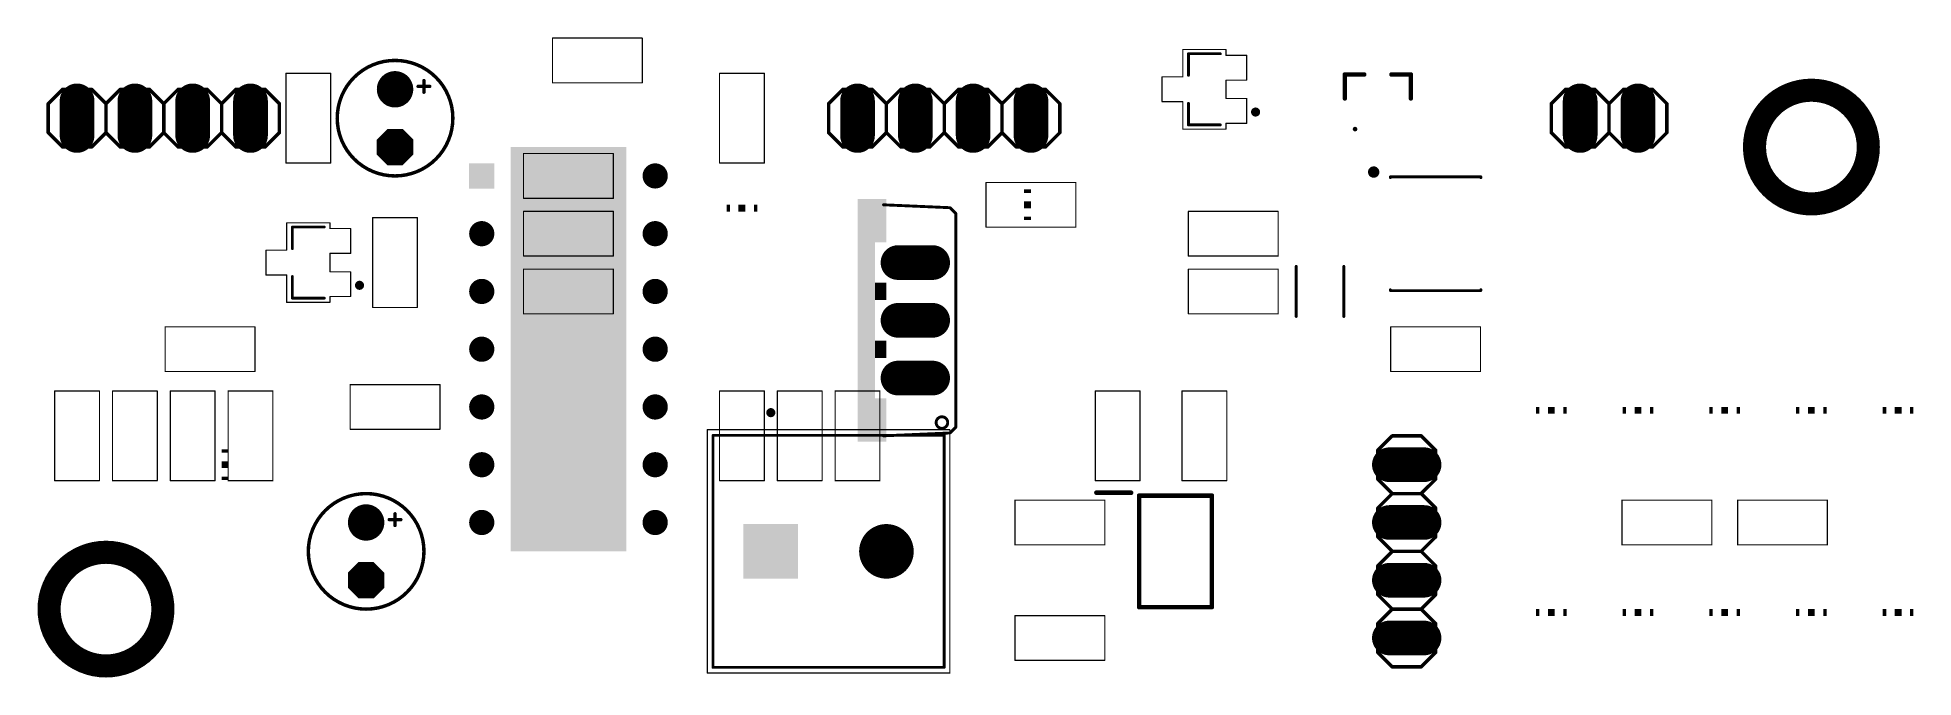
# Model space of a CAD drawing. Extents: x 0.8 to 83.2, y 0.8 to 28.9.
import ezdxf

# ---------------------------------------------------------------- set-up
doc = ezdxf.new("R2010")
doc.units = 0
for name, color, linetype in [('17', 110, 'CONTINUOUS'), ('21', 253, 'CONTINUOUS'), ('22', 253, 'CONTINUOUS'), ('39', 12, 'CONTINUOUS'), ('40', 132, 'CONTINUOUS')]:
    doc.layers.add(name, color=color, linetype=linetype)

# ---------------------------------------------------------------- blocks, each defined once
blk = doc.blocks.new('ROUNDP')
at = {"const_width": 0.5}
blk.add_lwpolyline([(0, -0.25, 1), (0, 0.25, 1), (0, -0.25)], format="xyb", dxfattribs=at)
blk = doc.blocks.new('OCTAGONP')
at = {"const_width": 0.5}
blk.add_lwpolyline([(-0.25, -0.1036), (-0.25, 0.1036), (-0.1036, 0.25), (0.1036, 0.25), (0.25, 0.1036), (0.25, -0.1036), (0.1036, -0.25), (-0.1036, -0.25), (-0.25, -0.1036), (-0.25, 0.1036)], dxfattribs=at)
blk = doc.blocks.new('RECT')
blk.add_solid([(-0.5, -0.5), (0.5, -0.5), (-0.5, 0.5), (0.5, 0.5)])
blk = doc.blocks.new('LONGP100')
at = {"const_width": 1}
blk.add_lwpolyline([(-0.5, 0), (0.5, 0)], dxfattribs=at)
at = {"const_width": 0.5}
for points in [[(-0.5, 0.25, 1), (-0.5, -0.25)], [(0.5, -0.25, 1), (0.5, 0.25)]]:
    blk.add_lwpolyline(points, format="xyb", dxfattribs=at)
blk = doc.blocks.new('SQUAREP')
blk.add_solid([(-0.5, -0.5), (0.5, -0.5), (-0.5, 0.5), (0.5, 0.5)])

msp = doc.modelspace()

# ---------------------------------------------------------------- linework, layer by layer
at = {"layer": '21'}
for points, const_width in [([(51.37, 28.2668, 1), (51.37, 28.2033)], 0.0635), ([(51.4018, 28.235, 1), (51.3383, 28.235)], 0.0635), ([(52.77, 28.2033, 1), (52.77, 28.2668)], 0.0635), ([(16.51, 22.86, 1), (16.51, 27.94, 1), (16.51, 22.86)], 0.1524), ([(51.3383, 27.285, 1), (51.4018, 27.285)], 0.0635), ([(58.24, 27.37, 1), (58.24, 27.27)], 0.1), ([(58.29, 27.32, 1), (58.19, 27.32)], 0.1), ([(59.09, 27.27, 1), (59.09, 27.37)], 0.1), ([(60.29, 27.37, 1), (60.29, 27.27)], 0.1), ([(61.19, 27.32, 1), (61.09, 27.32)], 0.1), ([(61.14, 27.27, 1), (61.14, 27.37)], 0.1), ([(1.905, 26.7081, 1), (1.905, 26.6319)], 0.0762), ([(1.9319, 26.6431, 1), (1.8781, 26.6969)], 0.0762), ([(3.2019, 26.6969, 1), (3.1481, 26.6431)], 0.0762), ([(3.175, 26.6319, 1), (3.175, 26.7081)], 0.0762), ([(4.445, 26.7081, 1), (4.445, 26.6319)], 0.0762), ([(4.4719, 26.6431, 1), (4.4181, 26.6969)], 0.0762), ([(5.7419, 26.6969, 1), (5.6881, 26.6431)], 0.0762), ([(5.715, 26.6319, 1), (5.715, 26.7081)], 0.0762), ([(6.985, 26.7081, 1), (6.985, 26.6319)], 0.0762), ([(7.0119, 26.6431, 1), (6.9581, 26.6969)], 0.0762), ([(8.2819, 26.6969, 1), (8.2281, 26.6431)], 0.0762), ([(8.255, 26.6319, 1), (8.255, 26.7081)], 0.0762), ([(9.525, 26.7081, 1), (9.525, 26.6319)], 0.0762), ([(9.5519, 26.6431, 1), (9.4981, 26.6969)], 0.0762), ([(10.8219, 26.6969, 1), (10.7681, 26.6431)], 0.0762), ([(10.795, 26.6319, 1), (10.795, 26.7081)], 0.0762), ([(17.526, 26.8351, 1), (17.526, 26.7589)], 0.0762), ([(17.8181, 27.051, 1), (17.7419, 27.051)], 0.0762), ([(17.8181, 26.797, 1), (17.7419, 26.797)], 0.0762), ([(17.78, 26.8351, 1), (17.78, 26.7589)], 0.0762), ([(17.7419, 26.797, 1), (17.8181, 26.797)], 0.0762), ([(17.7419, 26.543, 1), (17.8181, 26.543)], 0.0762), ([(17.78, 26.7589, 1), (17.78, 26.8351)], 0.0762), ([(18.034, 26.7589, 1), (18.034, 26.8351)], 0.0762), ([(36.195, 26.7081, 1), (36.195, 26.6319)], 0.0762), ([(36.2219, 26.6431, 1), (36.1681, 26.6969)], 0.0762), ([(37.4919, 26.6969, 1), (37.4381, 26.6431)], 0.0762), ([(37.465, 26.6319, 1), (37.465, 26.7081)], 0.0762), ([(38.735, 26.7081, 1), (38.735, 26.6319)], 0.0762), ([(38.7619, 26.6431, 1), (38.7081, 26.6969)], 0.0762), ([(40.0319, 26.6969, 1), (39.9781, 26.6431)], 0.0762), ([(40.005, 26.6319, 1), (40.005, 26.7081)], 0.0762), ([(41.275, 26.7081, 1), (41.275, 26.6319)], 0.0762), ([(41.3019, 26.6431, 1), (41.2481, 26.6969)], 0.0762), ([(42.5719, 26.6969, 1), (42.5181, 26.6431)], 0.0762), ([(42.545, 26.6319, 1), (42.545, 26.7081)], 0.0762), ([(43.815, 26.7081, 1), (43.815, 26.6319)], 0.0762), ([(43.8419, 26.6431, 1), (43.7881, 26.6969)], 0.0762), ([(45.1119, 26.6969, 1), (45.0581, 26.6431)], 0.0762), ([(45.085, 26.6319, 1), (45.085, 26.7081)], 0.0762), ([(67.945, 26.7081, 1), (67.945, 26.6319)], 0.0762), ([(67.9719, 26.6431, 1), (67.9181, 26.6969)], 0.0762), ([(69.2419, 26.6969, 1), (69.1881, 26.6431)], 0.0762), ([(69.215, 26.6319, 1), (69.215, 26.7081)], 0.0762), ([(70.485, 26.7081, 1), (70.485, 26.6319)], 0.0762), ([(70.5119, 26.6431, 1), (70.4581, 26.6969)], 0.0762), ([(71.7819, 26.6969, 1), (71.7281, 26.6431)], 0.0762), ([(71.755, 26.6319, 1), (71.755, 26.7081)], 0.0762), ([(1.3081, 26.035, 1), (1.2319, 26.035)], 0.0762), ([(1.2431, 26.0619, 1), (1.2969, 26.0081)], 0.0762), ([(3.8481, 26.035, 1), (3.7719, 26.035)], 0.0762), ([(3.7831, 26.0619, 1), (3.8369, 26.0081)], 0.0762), ([(3.7831, 26.0081, 1), (3.8369, 26.0619)], 0.0762), ([(6.3881, 26.035, 1), (6.3119, 26.035)], 0.0762), ([(6.3881, 26.035, 1), (6.3119, 26.035)], 0.0762), ([(6.3231, 26.0619, 1), (6.3769, 26.0081)], 0.0762), ([(6.3231, 26.0081, 1), (6.3769, 26.0619)], 0.0762), ([(8.9281, 26.035, 1), (8.8519, 26.035)], 0.0762), ([(8.8631, 26.0619, 1), (8.9169, 26.0081)], 0.0762), ([(8.8631, 26.0081, 1), (8.9169, 26.0619)], 0.0762), ([(11.4681, 26.035, 1), (11.3919, 26.035)], 0.0762), ([(11.4031, 26.0081, 1), (11.4569, 26.0619)], 0.0762), ([(35.5981, 26.035, 1), (35.5219, 26.035)], 0.0762), ([(35.5331, 26.0619, 1), (35.5869, 26.0081)], 0.0762), ([(38.1381, 26.035, 1), (38.0619, 26.035)], 0.0762), ([(38.0731, 26.0619, 1), (38.1269, 26.0081)], 0.0762), ([(38.0731, 26.0081, 1), (38.1269, 26.0619)], 0.0762), ([(40.6781, 26.035, 1), (40.6019, 26.035)], 0.0762), ([(40.6781, 26.035, 1), (40.6019, 26.035)], 0.0762), ([(40.6131, 26.0619, 1), (40.6669, 26.0081)], 0.0762), ([(40.6131, 26.0081, 1), (40.6669, 26.0619)], 0.0762), ([(43.2181, 26.035, 1), (43.1419, 26.035)], 0.0762), ([(43.1531, 26.0619, 1), (43.2069, 26.0081)], 0.0762), ([(43.1531, 26.0081, 1), (43.2069, 26.0619)], 0.0762), ([(45.7581, 26.035, 1), (45.6819, 26.035)], 0.0762), ([(45.6931, 26.0081, 1), (45.7469, 26.0619)], 0.0762), ([(51.4018, 26.055, 1), (51.3383, 26.055)], 0.0635), ([(54.32, 25.57, 1), (54.32, 25.77, 1), (54.32, 25.57)], 0.2), ([(58.19, 26.27, 1), (58.29, 26.27)], 0.1), ([(61.09, 26.27, 1), (61.19, 26.27)], 0.1), ([(67.3481, 26.035, 1), (67.2719, 26.035)], 0.0762), ([(67.2831, 26.0619, 1), (67.3369, 26.0081)], 0.0762), ([(69.8881, 26.035, 1), (69.8119, 26.035)], 0.0762), ([(69.8231, 26.0619, 1), (69.8769, 26.0081)], 0.0762), ([(69.8231, 26.0081, 1), (69.8769, 26.0619)], 0.0762), ([(72.4281, 26.035, 1), (72.3519, 26.035)], 0.0762), ([(72.3631, 26.0081, 1), (72.4169, 26.0619)], 0.0762), ([(1.2319, 24.765, 1), (1.3081, 24.765)], 0.0762), ([(1.2969, 24.7919, 1), (1.2431, 24.7381)], 0.0762), ([(3.7719, 24.765, 1), (3.8481, 24.765)], 0.0762), ([(3.8369, 24.7919, 1), (3.7831, 24.7381)], 0.0762), ([(3.8369, 24.7381, 1), (3.7831, 24.7919)], 0.0762), ([(6.3119, 24.765, 1), (6.3881, 24.765)], 0.0762), ([(6.3119, 24.765, 1), (6.3881, 24.765)], 0.0762), ([(6.3769, 24.7919, 1), (6.3231, 24.7381)], 0.0762), ([(6.3769, 24.7381, 1), (6.3231, 24.7919)], 0.0762), ([(8.8519, 24.765, 1), (8.9281, 24.765)], 0.0762), ([(8.9169, 24.7919, 1), (8.8631, 24.7381)], 0.0762), ([(8.9169, 24.7381, 1), (8.8631, 24.7919)], 0.0762), ([(11.3919, 24.765, 1), (11.4681, 24.765)], 0.0762), ([(11.4569, 24.7381, 1), (11.4031, 24.7919)], 0.0762), ([(35.5219, 24.765, 1), (35.5981, 24.765)], 0.0762), ([(35.5869, 24.7919, 1), (35.5331, 24.7381)], 0.0762), ([(38.0619, 24.765, 1), (38.1381, 24.765)], 0.0762), ([(38.1269, 24.7919, 1), (38.0731, 24.7381)], 0.0762), ([(38.1269, 24.7381, 1), (38.0731, 24.7919)], 0.0762), ([(40.6019, 24.765, 1), (40.6781, 24.765)], 0.0762), ([(40.6019, 24.765, 1), (40.6781, 24.765)], 0.0762), ([(40.6669, 24.7919, 1), (40.6131, 24.7381)], 0.0762), ([(40.6669, 24.7381, 1), (40.6131, 24.7919)], 0.0762), ([(43.1419, 24.765, 1), (43.2181, 24.765)], 0.0762), ([(43.2069, 24.7919, 1), (43.1531, 24.7381)], 0.0762), ([(43.2069, 24.7381, 1), (43.1531, 24.7919)], 0.0762), ([(45.6819, 24.765, 1), (45.7581, 24.765)], 0.0762), ([(45.7469, 24.7381, 1), (45.6931, 24.7919)], 0.0762), ([(51.37, 25.1367, 1), (51.37, 25.0733)], 0.0635), ([(51.3383, 25.105, 1), (51.4018, 25.105)], 0.0635), ([(52.77, 25.0733, 1), (52.77, 25.1367)], 0.0635), ([(58.69, 24.97, 1), (58.69, 24.87)], 0.1), ([(58.69, 24.87, 1), (58.69, 24.97)], 0.1), ([(58.69, 24.995, 1), (58.69, 24.945)], 0.05), ([(58.69, 24.895, 1), (58.69, 24.845)], 0.05), ([(58.69, 24.945, 1), (58.69, 24.995)], 0.05), ([(58.69, 24.845, 1), (58.69, 24.895)], 0.05), ([(67.2719, 24.765, 1), (67.3481, 24.765)], 0.0762), ([(67.3369, 24.7919, 1), (67.2831, 24.7381)], 0.0762), ([(69.8119, 24.765, 1), (69.8881, 24.765)], 0.0762), ([(69.8769, 24.7919, 1), (69.8231, 24.7381)], 0.0762), ([(69.8769, 24.7381, 1), (69.8231, 24.7919)], 0.0762), ([(72.3519, 24.765, 1), (72.4281, 24.765)], 0.0762), ([(72.4169, 24.7381, 1), (72.3631, 24.7919)], 0.0762), ([(1.905, 24.1681, 1), (1.905, 24.0919)], 0.0762), ([(1.8781, 24.1031, 1), (1.9319, 24.1569)], 0.0762), ([(3.1481, 24.1569, 1), (3.2019, 24.1031)], 0.0762), ([(3.175, 24.0919, 1), (3.175, 24.1681)], 0.0762), ([(4.445, 24.1681, 1), (4.445, 24.0919)], 0.0762), ([(4.4181, 24.1031, 1), (4.4719, 24.1569)], 0.0762), ([(5.6881, 24.1569, 1), (5.7419, 24.1031)], 0.0762), ([(5.715, 24.0919, 1), (5.715, 24.1681)], 0.0762), ([(6.985, 24.1681, 1), (6.985, 24.0919)], 0.0762), ([(6.9581, 24.1031, 1), (7.0119, 24.1569)], 0.0762), ([(8.2281, 24.1569, 1), (8.2819, 24.1031)], 0.0762), ([(8.255, 24.0919, 1), (8.255, 24.1681)], 0.0762), ([(9.525, 24.1681, 1), (9.525, 24.0919)], 0.0762), ([(9.4981, 24.1031, 1), (9.5519, 24.1569)], 0.0762), ([(10.7681, 24.1569, 1), (10.8219, 24.1031)], 0.0762), ([(10.795, 24.0919, 1), (10.795, 24.1681)], 0.0762), ([(36.195, 24.1681, 1), (36.195, 24.0919)], 0.0762), ([(36.1681, 24.1031, 1), (36.2219, 24.1569)], 0.0762), ([(37.4381, 24.1569, 1), (37.4919, 24.1031)], 0.0762), ([(37.465, 24.0919, 1), (37.465, 24.1681)], 0.0762), ([(38.735, 24.1681, 1), (38.735, 24.0919)], 0.0762), ([(38.7081, 24.1031, 1), (38.7619, 24.1569)], 0.0762), ([(39.9781, 24.1569, 1), (40.0319, 24.1031)], 0.0762), ([(40.005, 24.0919, 1), (40.005, 24.1681)], 0.0762), ([(41.275, 24.1681, 1), (41.275, 24.0919)], 0.0762), ([(41.2481, 24.1031, 1), (41.3019, 24.1569)], 0.0762), ([(42.5181, 24.1569, 1), (42.5719, 24.1031)], 0.0762), ([(42.545, 24.0919, 1), (42.545, 24.1681)], 0.0762), ([(43.815, 24.1681, 1), (43.815, 24.0919)], 0.0762), ([(43.7881, 24.1031, 1), (43.8419, 24.1569)], 0.0762), ([(45.0581, 24.1569, 1), (45.1119, 24.1031)], 0.0762), ([(45.085, 24.0919, 1), (45.085, 24.1681)], 0.0762), ([(67.945, 24.1681, 1), (67.945, 24.0919)], 0.0762), ([(67.9181, 24.1031, 1), (67.9719, 24.1569)], 0.0762), ([(69.1881, 24.1569, 1), (69.2419, 24.1031)], 0.0762), ([(69.215, 24.0919, 1), (69.215, 24.1681)], 0.0762), ([(70.485, 24.1681, 1), (70.485, 24.0919)], 0.0762), ([(70.4581, 24.1031, 1), (70.5119, 24.1569)], 0.0762), ([(71.7281, 24.1569, 1), (71.7819, 24.1031)], 0.0762), ([(71.755, 24.0919, 1), (71.755, 24.1681)], 0.0762), ([(59.5086, 22.9049, 1), (59.5086, 23.1549, 1), (59.5086, 22.9049)], 0.25), ([(60.27, 22.82, 1), (60.21, 22.82)], 0.06), ([(60.24, 22.85, 1), (60.24, 22.79)], 0.06), ([(60.21, 22.7799, 1), (60.27, 22.7799)], 0.06), ([(64.25, 22.82, 1), (64.19, 22.82)], 0.06), ([(64.19, 22.7799, 1), (64.25, 22.7799)], 0.06), ([(64.22, 22.79, 1), (64.22, 22.85)], 0.06), ([(37.9744, 21.6217, 1), (37.9716, 21.5583)], 0.0635), ([(40.9165, 21.4855, 1), (40.8715, 21.4405)], 0.0635), ([(40.8926, 21.4313, 1), (40.8954, 21.4947)], 0.0635), ([(12.0318, 20.615, 1), (11.9682, 20.615)], 0.0635), ([(12, 20.6468, 1), (12, 20.5833)], 0.0635), ([(13.4, 20.5833, 1), (13.4, 20.6468)], 0.0635), ([(41.1798, 21.209, 1), (41.1163, 21.209)], 0.0635), ([(41.1255, 21.1865, 1), (41.1705, 21.2315)], 0.0635), ([(11.9682, 19.665, 1), (12.0318, 19.665)], 0.0635), ([(12.0318, 18.435, 1), (11.9682, 18.435)], 0.0635), ([(14.95, 17.95, 1), (14.95, 18.15, 1), (14.95, 17.95)], 0.2), ([(11.9682, 17.485, 1), (12.0318, 17.485)], 0.0635), ([(12, 17.5167, 1), (12, 17.4533)], 0.0635), ([(13.4, 17.4533, 1), (13.4, 17.5167)], 0.0635), ([(60.27, 17.8601, 1), (60.21, 17.8601)], 0.06), ([(60.24, 17.85, 1), (60.24, 17.79)], 0.06), ([(60.21, 17.82, 1), (60.27, 17.82)], 0.06), ([(64.25, 17.8601, 1), (64.19, 17.8601)], 0.06), ([(64.19, 17.82, 1), (64.25, 17.82)], 0.06), ([(64.22, 17.79, 1), (64.22, 17.85)], 0.06), ([(33.02, 12.35, 1), (33.02, 12.55, 1), (33.02, 12.35)], 0.2), ([(40.5384, 11.7602, 1), (40.5384, 12.2682, 1), (40.5384, 11.7602)], 0.127), ([(40.8715, 11.5795, 1), (40.9165, 11.5345)], 0.0635), ([(40.8954, 11.5253, 1), (40.8926, 11.5887)], 0.0635), ([(41.1163, 11.811, 1), (41.1798, 11.811)], 0.0635), ([(41.1705, 11.7885, 1), (41.1255, 11.8335)], 0.0635), ([(30.48, 11.4818, 1), (30.48, 11.4183)], 0.0635), ([(30.5117, 11.45, 1), (30.4483, 11.45)], 0.0635), ([(37.9716, 11.4617, 1), (37.9744, 11.3983)], 0.0635), ([(40.6718, 11.45, 1), (40.6082, 11.45)], 0.0635), ([(40.64, 11.4183, 1), (40.64, 11.4818)], 0.0635), ([(59.7281, 10.795, 1), (59.6519, 10.795)], 0.0762), ([(59.6631, 10.8219, 1), (59.7169, 10.7681)], 0.0762), ([(60.325, 11.4681, 1), (60.325, 11.3919)], 0.0762), ([(60.3519, 11.4031, 1), (60.2981, 11.4569)], 0.0762), ([(61.6219, 11.4569, 1), (61.5681, 11.4031)], 0.0762), ([(61.595, 11.3919, 1), (61.595, 11.4681)], 0.0762), ([(62.2681, 10.795, 1), (62.1919, 10.795)], 0.0762), ([(62.2031, 10.7681, 1), (62.2569, 10.8219)], 0.0762), ([(59.6519, 9.525, 1), (59.7281, 9.525)], 0.0762), ([(59.7169, 9.5519, 1), (59.6631, 9.4981)], 0.0762), ([(62.1919, 9.525, 1), (62.2681, 9.525)], 0.0762), ([(62.2569, 9.4981, 1), (62.2031, 9.5519)], 0.0762), ([(15.24, 3.81, 1), (15.24, 8.89, 1), (15.24, 3.81)], 0.1524), ([(47.325, 8.98, 1), (47.325, 8.88)], 0.1), ([(48.852, 8.88, 1), (48.852, 8.98)], 0.1), ([(49.202, 8.852, 1), (49.202, 8.752)], 0.1), ([(49.252, 8.802, 1), (49.152, 8.802)], 0.1), ([(52.448, 8.802, 1), (52.348, 8.802)], 0.1), ([(52.398, 8.752, 1), (52.398, 8.852)], 0.1), ([(59.7281, 8.255, 1), (59.6519, 8.255)], 0.0762), ([(59.6631, 8.2819, 1), (59.7169, 8.2281)], 0.0762), ([(60.325, 8.9281, 1), (60.325, 8.8519)], 0.0762), ([(60.3519, 8.8631, 1), (60.2981, 8.9169)], 0.0762), ([(60.2981, 8.8631, 1), (60.3519, 8.9169)], 0.0762), ([(61.6219, 8.9169, 1), (61.5681, 8.8631)], 0.0762), ([(61.5681, 8.9169, 1), (61.6219, 8.8631)], 0.0762), ([(61.595, 8.8519, 1), (61.595, 8.9281)], 0.0762), ([(62.2681, 8.255, 1), (62.1919, 8.255)], 0.0762), ([(62.2031, 8.2281, 1), (62.2569, 8.2819)], 0.0762), ([(16.256, 7.7851, 1), (16.256, 7.7089)], 0.0762), ([(16.5481, 8.001, 1), (16.4719, 8.001)], 0.0762), ([(16.5481, 7.747, 1), (16.4719, 7.747)], 0.0762), ([(16.51, 7.7851, 1), (16.51, 7.7089)], 0.0762), ([(16.4719, 7.747, 1), (16.5481, 7.747)], 0.0762), ([(16.4719, 7.493, 1), (16.5481, 7.493)], 0.0762), ([(16.51, 7.7089, 1), (16.51, 7.7851)], 0.0762), ([(16.764, 7.7089, 1), (16.764, 7.7851)], 0.0762), ([(59.6519, 6.985, 1), (59.7281, 6.985)], 0.0762), ([(59.7169, 7.0119, 1), (59.6631, 6.9581)], 0.0762), ([(62.1919, 6.985, 1), (62.2681, 6.985)], 0.0762), ([(62.2569, 6.9581, 1), (62.2031, 7.0119)], 0.0762), ([(59.7281, 5.715, 1), (59.6519, 5.715)], 0.0762), ([(59.6631, 5.7419, 1), (59.7169, 5.6881)], 0.0762), ([(60.325, 6.3881, 1), (60.325, 6.3119)], 0.0762), ([(60.325, 6.3881, 1), (60.325, 6.3119)], 0.0762), ([(60.3519, 6.3231, 1), (60.2981, 6.3769)], 0.0762), ([(60.2981, 6.3231, 1), (60.3519, 6.3769)], 0.0762), ([(61.6219, 6.3769, 1), (61.5681, 6.3231)], 0.0762), ([(61.5681, 6.3769, 1), (61.6219, 6.3231)], 0.0762), ([(61.595, 6.3119, 1), (61.595, 6.3881)], 0.0762), ([(61.595, 6.3119, 1), (61.595, 6.3881)], 0.0762), ([(62.2681, 5.715, 1), (62.1919, 5.715)], 0.0762), ([(62.2031, 5.6881, 1), (62.2569, 5.7419)], 0.0762), ([(59.6519, 4.445, 1), (59.7281, 4.445)], 0.0762), ([(59.7169, 4.4719, 1), (59.6631, 4.4181)], 0.0762), ([(62.1919, 4.445, 1), (62.2681, 4.445)], 0.0762), ([(62.2569, 4.4181, 1), (62.2031, 4.4719)], 0.0762), ([(49.202, 3.948, 1), (49.202, 3.848)], 0.1), ([(49.152, 3.898, 1), (49.252, 3.898)], 0.1), ([(52.348, 3.898, 1), (52.448, 3.898)], 0.1), ([(52.398, 3.848, 1), (52.398, 3.948)], 0.1), ([(60.325, 3.8481, 1), (60.325, 3.7719)], 0.0762), ([(60.3519, 3.7831, 1), (60.2981, 3.8369)], 0.0762), ([(60.2981, 3.7831, 1), (60.3519, 3.8369)], 0.0762), ([(61.6219, 3.8369, 1), (61.5681, 3.7831)], 0.0762), ([(61.5681, 3.8369, 1), (61.6219, 3.7831)], 0.0762), ([(61.595, 3.7719, 1), (61.595, 3.8481)], 0.0762), ([(59.7281, 3.175, 1), (59.6519, 3.175)], 0.0762), ([(59.6631, 3.2019, 1), (59.7169, 3.1481)], 0.0762), ([(62.2681, 3.175, 1), (62.1919, 3.175)], 0.0762), ([(62.2031, 3.1481, 1), (62.2569, 3.2019)], 0.0762), ([(59.6519, 1.905, 1), (59.7281, 1.905)], 0.0762), ([(59.7169, 1.9319, 1), (59.6631, 1.8781)], 0.0762), ([(62.1919, 1.905, 1), (62.2681, 1.905)], 0.0762), ([(62.2569, 1.8781, 1), (62.2031, 1.9319)], 0.0762), ([(30.48, 1.2817, 1), (30.48, 1.2183)], 0.0635), ([(30.4483, 1.25, 1), (30.5117, 1.25)], 0.0635), ([(40.6082, 1.25, 1), (40.6718, 1.25)], 0.0635), ([(40.64, 1.2183, 1), (40.64, 1.2817)], 0.0635), ([(60.325, 1.3081, 1), (60.325, 1.2319)], 0.0762), ([(60.2981, 1.2431, 1), (60.3519, 1.2969)], 0.0762), ([(61.5681, 1.2969, 1), (61.6219, 1.2431)], 0.0762), ([(61.595, 1.2319, 1), (61.595, 1.3081)], 0.0762)]:
    msp.add_lwpolyline(points, format="xyb", dxfattribs=dict(at, const_width=const_width))
for points, const_width in [([(52.77, 28.235), (51.37, 28.235)], 0.127), ([(51.37, 28.235), (51.37, 27.285)], 0.127), ([(59.09, 27.32), (58.24, 27.32)], 0.2), ([(58.24, 27.32), (58.24, 26.27)], 0.2), ([(60.29, 27.32), (61.14, 27.32)], 0.2), ([(61.14, 27.32), (61.14, 26.27)], 0.2), ([(1.905, 26.67), (1.27, 26.035)], 0.1524), ([(1.905, 26.67), (3.175, 26.67)], 0.1524), ([(3.175, 26.67), (3.81, 26.035)], 0.1524), ([(3.81, 26.035), (4.445, 26.67)], 0.1524), ([(4.445, 26.67), (5.715, 26.67)], 0.1524), ([(5.715, 26.67), (6.35, 26.035)], 0.1524), ([(6.985, 26.67), (6.35, 26.035)], 0.1524), ([(6.985, 26.67), (8.255, 26.67)], 0.1524), ([(8.255, 26.67), (8.89, 26.035)], 0.1524), ([(8.89, 26.035), (9.525, 26.67)], 0.1524), ([(9.525, 26.67), (10.795, 26.67)], 0.1524), ([(10.795, 26.67), (11.43, 26.035)], 0.1524), ([(17.526, 26.797), (17.78, 26.797)], 0.1524), ([(17.78, 27.051), (17.78, 26.797)], 0.1524), ([(17.78, 26.797), (17.78, 26.543)], 0.1524), ([(17.78, 26.797), (18.034, 26.797)], 0.1524), ([(36.195, 26.67), (35.56, 26.035)], 0.1524), ([(36.195, 26.67), (37.465, 26.67)], 0.1524), ([(37.465, 26.67), (38.1, 26.035)], 0.1524), ([(38.1, 26.035), (38.735, 26.67)], 0.1524), ([(38.735, 26.67), (40.005, 26.67)], 0.1524), ([(40.005, 26.67), (40.64, 26.035)], 0.1524), ([(40.64, 26.035), (41.275, 26.67)], 0.1524), ([(41.275, 26.67), (42.545, 26.67)], 0.1524), ([(42.545, 26.67), (43.18, 26.035)], 0.1524), ([(43.18, 26.035), (43.815, 26.67)], 0.1524), ([(43.815, 26.67), (45.085, 26.67)], 0.1524), ([(45.72, 26.035), (45.085, 26.67)], 0.1524), ([(67.31, 26.035), (67.945, 26.67)], 0.1524), ([(67.945, 26.67), (69.215, 26.67)], 0.1524), ([(69.215, 26.67), (69.85, 26.035)], 0.1524), ([(69.85, 26.035), (70.485, 26.67)], 0.1524), ([(70.485, 26.67), (71.755, 26.67)], 0.1524), ([(72.39, 26.035), (71.755, 26.67)], 0.1524), ([(1.27, 26.035), (1.27, 24.765)], 0.1524), ([(3.81, 26.035), (3.81, 24.765)], 0.1524), ([(6.35, 26.035), (6.35, 24.765)], 0.1524), ([(6.35, 26.035), (6.35, 24.765)], 0.1524), ([(8.89, 26.035), (8.89, 24.765)], 0.1524), ([(11.43, 26.035), (11.43, 24.765)], 0.1524), ([(35.56, 26.035), (35.56, 24.765)], 0.1524), ([(38.1, 26.035), (38.1, 24.765)], 0.1524), ([(40.64, 24.765), (40.64, 26.035)], 0.1524), ([(40.64, 26.035), (40.64, 24.765)], 0.1524), ([(43.18, 24.765), (43.18, 26.035)], 0.1524), ([(45.72, 24.765), (45.72, 26.035)], 0.1524), ([(51.37, 26.055), (51.37, 25.105)], 0.127), ([(67.31, 24.765), (67.31, 26.035)], 0.1524), ([(69.85, 24.765), (69.85, 26.035)], 0.1524), ([(72.39, 24.765), (72.39, 26.035)], 0.1524), ([(1.27, 24.765), (1.905, 24.13)], 0.1524), ([(3.81, 24.765), (3.175, 24.13)], 0.1524), ([(4.445, 24.13), (3.81, 24.765)], 0.1524), ([(6.35, 24.765), (5.715, 24.13)], 0.1524), ([(6.35, 24.765), (6.985, 24.13)], 0.1524), ([(8.89, 24.765), (8.255, 24.13)], 0.1524), ([(9.525, 24.13), (8.89, 24.765)], 0.1524), ([(11.43, 24.765), (10.795, 24.13)], 0.1524), ([(35.56, 24.765), (36.195, 24.13)], 0.1524), ([(38.1, 24.765), (37.465, 24.13)], 0.1524), ([(38.735, 24.13), (38.1, 24.765)], 0.1524), ([(40.64, 24.765), (40.005, 24.13)], 0.1524), ([(41.275, 24.13), (40.64, 24.765)], 0.1524), ([(43.18, 24.765), (42.545, 24.13)], 0.1524), ([(43.815, 24.13), (43.18, 24.765)], 0.1524), ([(45.085, 24.13), (45.72, 24.765)], 0.1524), ([(51.37, 25.105), (52.77, 25.105)], 0.127), ([(67.945, 24.13), (67.31, 24.765)], 0.1524), ([(69.85, 24.765), (69.215, 24.13)], 0.1524), ([(70.485, 24.13), (69.85, 24.765)], 0.1524), ([(71.755, 24.13), (72.39, 24.765)], 0.1524), ([(3.175, 24.13), (1.905, 24.13)], 0.1524), ([(5.715, 24.13), (4.445, 24.13)], 0.1524), ([(8.255, 24.13), (6.985, 24.13)], 0.1524), ([(10.795, 24.13), (9.525, 24.13)], 0.1524), ([(37.465, 24.13), (36.195, 24.13)], 0.1524), ([(40.005, 24.13), (38.735, 24.13)], 0.1524), ([(42.545, 24.13), (41.275, 24.13)], 0.1524), ([(45.085, 24.13), (43.815, 24.13)], 0.1524), ([(69.215, 24.13), (67.945, 24.13)], 0.1524), ([(71.755, 24.13), (70.485, 24.13)], 0.1524), ([(60.24, 22.7799), (60.24, 22.82)], 0.12), ([(60.24, 22.82), (64.22, 22.82)], 0.12), ([(64.22, 22.82), (64.22, 22.7799)], 0.12), ([(37.973, 21.59), (40.894, 21.463)], 0.127), ([(41.148, 21.209), (40.894, 21.463)], 0.127), ([(13.4, 20.615), (12, 20.615)], 0.127), ([(12, 20.615), (12, 19.665)], 0.127), ([(41.148, 21.209), (41.148, 11.811)], 0.127), ([(12, 18.435), (12, 17.485)], 0.127), ([(12, 17.485), (13.4, 17.485)], 0.127), ([(60.24, 17.8601), (60.24, 17.82)], 0.12), ([(60.24, 17.82), (64.22, 17.82)], 0.12), ([(64.22, 17.82), (64.22, 17.8601)], 0.12), ([(40.894, 11.557), (37.973, 11.43)], 0.127), ([(40.894, 11.557), (41.148, 11.811)], 0.127), ([(30.48, 1.25), (30.48, 11.45)], 0.127), ([(30.48, 11.45), (40.64, 11.45)], 0.127), ([(40.64, 11.45), (40.64, 1.25)], 0.127), ([(60.325, 11.43), (59.69, 10.795)], 0.1524), ([(59.69, 9.525), (59.69, 10.795)], 0.1524), ([(61.595, 11.43), (60.325, 11.43)], 0.1524), ([(62.23, 10.795), (61.595, 11.43)], 0.1524), ([(62.23, 10.795), (62.23, 9.525)], 0.1524), ([(60.325, 8.89), (59.69, 9.525)], 0.1524), ([(62.23, 9.525), (61.595, 8.89)], 0.1524), ([(47.325, 8.93), (48.852, 8.93)], 0.2), ([(49.202, 8.802), (52.398, 8.802)], 0.2), ([(49.202, 3.898), (49.202, 8.802)], 0.2), ([(52.398, 8.802), (52.398, 3.898)], 0.2), ([(59.69, 8.255), (60.325, 8.89)], 0.1524), ([(59.69, 6.985), (59.69, 8.255)], 0.1524), ([(61.595, 8.89), (60.325, 8.89)], 0.1524), ([(61.595, 8.89), (62.23, 8.255)], 0.1524), ([(62.23, 8.255), (62.23, 6.985)], 0.1524), ([(16.256, 7.747), (16.51, 7.747)], 0.1524), ([(16.51, 8.001), (16.51, 7.747)], 0.1524), ([(16.51, 7.747), (16.51, 7.493)], 0.1524), ([(16.51, 7.747), (16.764, 7.747)], 0.1524), ([(60.325, 6.35), (59.69, 6.985)], 0.1524), ([(62.23, 6.985), (61.595, 6.35)], 0.1524), ([(60.325, 6.35), (59.69, 5.715)], 0.1524), ([(59.69, 4.445), (59.69, 5.715)], 0.1524), ([(61.595, 6.35), (60.325, 6.35)], 0.1524), ([(61.595, 6.35), (60.325, 6.35)], 0.1524), ([(62.23, 5.715), (61.595, 6.35)], 0.1524), ([(62.23, 5.715), (62.23, 4.445)], 0.1524), ([(60.325, 3.81), (59.69, 4.445)], 0.1524), ([(62.23, 4.445), (61.595, 3.81)], 0.1524), ([(52.398, 3.898), (49.202, 3.898)], 0.2), ([(59.69, 3.175), (60.325, 3.81)], 0.1524), ([(61.595, 3.81), (60.325, 3.81)], 0.1524), ([(61.595, 3.81), (62.23, 3.175)], 0.1524), ([(59.69, 1.905), (59.69, 3.175)], 0.1524), ([(62.23, 3.175), (62.23, 1.905)], 0.1524), ([(60.325, 1.27), (59.69, 1.905)], 0.1524), ([(62.23, 1.905), (61.595, 1.27)], 0.1524), ([(40.64, 1.25), (30.48, 1.25)], 0.127), ([(61.595, 1.27), (60.325, 1.27)], 0.1524)]:
    msp.add_lwpolyline(points, dxfattribs=dict(at, const_width=const_width))
at = {"layer": '22', "const_width": 0.127}
for points in [[(56.1033, 16.68), (56.1033, 18.88)], [(58.1967, 16.68), (58.1967, 18.88)]]:
    msp.add_lwpolyline(points, dxfattribs=at)
at = {"layer": '22', "const_width": 0.0635}
for points in [[(56.1351, 18.88, 1), (56.0716, 18.88)], [(58.2285, 18.88, 1), (58.1649, 18.88)], [(56.0716, 16.68, 1), (56.1351, 16.68)], [(58.1649, 16.68, 1), (58.2285, 16.68)]]:
    msp.add_lwpolyline(points, format="xyb", dxfattribs=at)
at = {"layer": '39'}
for points, const_width in [([(23.427, 28.923), (27.373, 28.923)], 0.0508), ([(23.427, 26.957), (23.427, 28.923)], 0.0508), ([(27.373, 28.923), (27.373, 26.957)], 0.0508), ([(53.02, 28.42), (51.12, 28.42)], 0.05), ([(51.12, 28.42), (51.12, 27.215)], 0.05), ([(53.02, 28.165), (53.02, 28.42)], 0.05), ([(53.93, 28.165), (53.02, 28.165)], 0.05), ([(53.93, 27.075), (53.93, 28.165)], 0.05), ([(30.767, 23.427), (30.767, 27.373)], 0.0508), ([(30.767, 27.373), (32.733, 27.373)], 0.0508), ([(32.733, 27.373), (32.733, 23.427)], 0.0508), ([(51.12, 27.215), (50.21, 27.215)], 0.05), ([(50.21, 27.215), (50.21, 26.125)], 0.05), ([(27.373, 26.957), (23.427, 26.957)], 0.0508), ([(53.02, 26.265), (53.02, 27.075)], 0.05), ([(53.02, 27.075), (53.93, 27.075)], 0.05), ([(50.21, 26.125), (51.12, 26.125)], 0.05), ([(51.12, 26.125), (51.12, 24.92)], 0.05), ([(53.93, 26.265), (53.02, 26.265)], 0.05), ([(53.93, 25.175), (53.93, 26.265)], 0.05), ([(51.12, 24.92), (53.02, 24.92)], 0.05), ([(53.02, 24.92), (53.02, 25.175)], 0.05), ([(53.02, 25.175), (53.93, 25.175)], 0.05), ([(32.733, 23.427), (30.767, 23.427)], 0.0508), ([(13.65, 20.8), (11.75, 20.8)], 0.05), ([(11.75, 20.8), (11.75, 19.595)], 0.05), ([(13.65, 20.545), (13.65, 20.8)], 0.05), ([(51.367, 21.303), (55.313, 21.303)], 0.0508), ([(51.367, 19.337), (51.367, 21.303)], 0.0508), ([(55.313, 21.303), (55.313, 19.337)], 0.0508), ([(14.56, 20.545), (13.65, 20.545)], 0.05), ([(14.56, 19.455), (14.56, 20.545)], 0.05), ([(11.75, 19.595), (10.84, 19.595)], 0.05), ([(10.84, 19.595), (10.84, 18.505)], 0.05), ([(13.65, 18.645), (13.65, 19.455)], 0.05), ([(13.65, 19.455), (14.56, 19.455)], 0.05), ([(55.313, 19.337), (51.367, 19.337)], 0.0508), ([(10.84, 18.505), (11.75, 18.505)], 0.05), ([(11.75, 18.505), (11.75, 17.3)], 0.05), ([(14.56, 18.645), (13.65, 18.645)], 0.05), ([(14.56, 17.555), (14.56, 18.645)], 0.05), ([(51.367, 18.763), (55.313, 18.763)], 0.0508), ([(51.367, 16.797), (51.367, 18.763)], 0.0508), ([(55.313, 18.763), (55.313, 16.797)], 0.0508), ([(11.75, 17.3), (13.65, 17.3)], 0.05), ([(13.65, 17.3), (13.65, 17.555)], 0.05), ([(13.65, 17.555), (14.56, 17.555)], 0.05), ([(55.313, 16.797), (51.367, 16.797)], 0.0508), ([(6.409, 16.223), (10.355, 16.223)], 0.0508), ([(6.409, 14.257), (6.409, 16.223)], 0.0508), ([(10.355, 16.223), (10.355, 14.257)], 0.0508), ([(60.257, 16.223), (64.203, 16.223)], 0.0508), ([(60.257, 14.257), (60.257, 16.223)], 0.0508), ([(64.203, 16.223), (64.203, 14.257)], 0.0508), ([(10.355, 14.257), (6.409, 14.257)], 0.0508), ([(64.203, 14.257), (60.257, 14.257)], 0.0508), ([(1.557, 9.457), (1.557, 13.403)], 0.0508), ([(1.557, 13.403), (3.523, 13.403)], 0.0508), ([(3.523, 13.403), (3.523, 9.457)], 0.0508), ([(4.097, 9.457), (4.097, 13.403)], 0.0508), ([(4.097, 13.403), (6.063, 13.403)], 0.0508), ([(6.063, 13.403), (6.063, 9.457)], 0.0508), ([(47.277, 9.457), (47.277, 13.403)], 0.0508), ([(47.277, 13.403), (49.243, 13.403)], 0.0508), ([(49.243, 13.403), (49.243, 9.457)], 0.0508), ([(51.087, 9.457), (51.087, 13.403)], 0.0508), ([(51.087, 13.403), (53.053, 13.403)], 0.0508), ([(53.053, 13.403), (53.053, 9.457)], 0.0508), ([(30.23, 11.7), (40.89, 11.7)], 0.05), ([(30.23, 1), (30.23, 11.7)], 0.05), ([(40.89, 11.7), (40.89, 1)], 0.05), ([(3.523, 9.457), (1.557, 9.457)], 0.0508), ([(6.063, 9.457), (4.097, 9.457)], 0.0508), ([(49.243, 9.457), (47.277, 9.457)], 0.0508), ([(53.053, 9.457), (51.087, 9.457)], 0.0508), ([(70.417, 8.603), (74.363, 8.603)], 0.0508), ([(70.417, 6.637), (70.417, 8.603)], 0.0508), ([(74.363, 8.603), (74.363, 6.637)], 0.0508), ([(75.497, 8.603), (79.443, 8.603)], 0.0508), ([(75.497, 6.637), (75.497, 8.603)], 0.0508), ([(79.443, 8.603), (79.443, 6.637)], 0.0508), ([(74.363, 6.637), (70.417, 6.637)], 0.0508), ([(79.443, 6.637), (75.497, 6.637)], 0.0508), ([(40.89, 1), (30.23, 1)], 0.05)]:
    msp.add_lwpolyline(points, dxfattribs=dict(at, const_width=const_width))
for points, const_width in [([(23.427, 28.9357, 1), (23.427, 28.9103)], 0.0254), ([(23.4397, 28.923, 1), (23.4143, 28.923)], 0.0254), ([(27.3857, 28.923, 1), (27.3603, 28.923)], 0.0254), ([(27.373, 28.9103, 1), (27.373, 28.9357)], 0.0254), ([(51.12, 28.4325, 1), (51.12, 28.4075)], 0.025), ([(51.1325, 28.42, 1), (51.1075, 28.42)], 0.025), ([(53.0325, 28.42, 1), (53.0075, 28.42)], 0.025), ([(53.02, 28.1775, 1), (53.02, 28.1525)], 0.025), ([(53.0075, 28.165, 1), (53.0325, 28.165)], 0.025), ([(53.02, 28.4075, 1), (53.02, 28.4325)], 0.025), ([(53.9425, 28.165, 1), (53.9175, 28.165)], 0.025), ([(53.93, 28.1525, 1), (53.93, 28.1775)], 0.025), ([(30.7797, 27.373, 1), (30.7543, 27.373)], 0.0254), ([(30.767, 27.3857, 1), (30.767, 27.3603)], 0.0254), ([(32.7457, 27.373, 1), (32.7203, 27.373)], 0.0254), ([(32.733, 27.3603, 1), (32.733, 27.3857)], 0.0254), ([(50.21, 27.2275, 1), (50.21, 27.2025)], 0.025), ([(50.2225, 27.215, 1), (50.1975, 27.215)], 0.025), ([(51.1075, 27.215, 1), (51.1325, 27.215)], 0.025), ([(51.12, 27.2025, 1), (51.12, 27.2275)], 0.025), ([(23.427, 26.9697, 1), (23.427, 26.9443)], 0.0254), ([(23.4143, 26.957, 1), (23.4397, 26.957)], 0.0254), ([(27.3603, 26.957, 1), (27.3857, 26.957)], 0.0254), ([(27.373, 26.9443, 1), (27.373, 26.9697)], 0.0254), ([(53.0325, 27.075, 1), (53.0075, 27.075)], 0.025), ([(53.02, 27.0875, 1), (53.02, 27.0625)], 0.025), ([(53.9175, 27.075, 1), (53.9425, 27.075)], 0.025), ([(53.93, 27.0625, 1), (53.93, 27.0875)], 0.025), ([(78.74, 21.63, 1), (78.74, 26.63, 1), (78.74, 21.63)], 1.016), ([(50.21, 26.1375, 1), (50.21, 26.1125)], 0.025), ([(50.1975, 26.125, 1), (50.2225, 26.125)], 0.025), ([(51.1325, 26.125, 1), (51.1075, 26.125)], 0.025), ([(51.12, 26.1125, 1), (51.12, 26.1375)], 0.025), ([(53.02, 26.2775, 1), (53.02, 26.2525)], 0.025), ([(53.0075, 26.265, 1), (53.0325, 26.265)], 0.025), ([(53.9425, 26.265, 1), (53.9175, 26.265)], 0.025), ([(53.93, 26.2525, 1), (53.93, 26.2775)], 0.025), ([(51.12, 24.9325, 1), (51.12, 24.9075)], 0.025), ([(51.1075, 24.92, 1), (51.1325, 24.92)], 0.025), ([(53.0325, 25.175, 1), (53.0075, 25.175)], 0.025), ([(53.02, 25.1875, 1), (53.02, 25.1625)], 0.025), ([(53.0075, 24.92, 1), (53.0325, 24.92)], 0.025), ([(53.02, 24.9075, 1), (53.02, 24.9325)], 0.025), ([(53.9175, 25.175, 1), (53.9425, 25.175)], 0.025), ([(53.93, 25.1625, 1), (53.93, 25.1875)], 0.025), ([(30.767, 23.4397, 1), (30.767, 23.4143)], 0.0254), ([(30.7543, 23.427, 1), (30.7797, 23.427)], 0.0254), ([(32.7203, 23.427, 1), (32.7457, 23.427)], 0.0254), ([(32.733, 23.4143, 1), (32.733, 23.4397)], 0.0254), ([(11.75, 20.8125, 1), (11.75, 20.7875)], 0.025), ([(11.7625, 20.8, 1), (11.7375, 20.8)], 0.025), ([(13.6625, 20.8, 1), (13.6375, 20.8)], 0.025), ([(13.65, 20.7875, 1), (13.65, 20.8125)], 0.025), ([(51.367, 21.3157, 1), (51.367, 21.2903)], 0.0254), ([(51.3797, 21.303, 1), (51.3543, 21.303)], 0.0254), ([(55.3257, 21.303, 1), (55.3003, 21.303)], 0.0254), ([(55.313, 21.2903, 1), (55.313, 21.3157)], 0.0254), ([(13.65, 20.5575, 1), (13.65, 20.5325)], 0.025), ([(13.6375, 20.545, 1), (13.6625, 20.545)], 0.025), ([(14.5725, 20.545, 1), (14.5475, 20.545)], 0.025), ([(14.56, 20.5325, 1), (14.56, 20.5575)], 0.025), ([(10.84, 19.6075, 1), (10.84, 19.5825)], 0.025), ([(10.8525, 19.595, 1), (10.8275, 19.595)], 0.025), ([(11.7375, 19.595, 1), (11.7625, 19.595)], 0.025), ([(11.75, 19.5825, 1), (11.75, 19.6075)], 0.025), ([(13.6625, 19.455, 1), (13.6375, 19.455)], 0.025), ([(13.65, 19.4675, 1), (13.65, 19.4425)], 0.025), ([(14.5475, 19.455, 1), (14.5725, 19.455)], 0.025), ([(14.56, 19.4425, 1), (14.56, 19.4675)], 0.025), ([(51.367, 19.3497, 1), (51.367, 19.3243)], 0.0254), ([(51.3543, 19.337, 1), (51.3797, 19.337)], 0.0254), ([(55.3003, 19.337, 1), (55.3257, 19.337)], 0.0254), ([(55.313, 19.3243, 1), (55.313, 19.3497)], 0.0254), ([(10.84, 18.5175, 1), (10.84, 18.4925)], 0.025), ([(10.8275, 18.505, 1), (10.8525, 18.505)], 0.025), ([(11.7625, 18.505, 1), (11.7375, 18.505)], 0.025), ([(11.75, 18.4925, 1), (11.75, 18.5175)], 0.025), ([(13.65, 18.6575, 1), (13.65, 18.6325)], 0.025), ([(13.6375, 18.645, 1), (13.6625, 18.645)], 0.025), ([(14.5725, 18.645, 1), (14.5475, 18.645)], 0.025), ([(14.56, 18.6325, 1), (14.56, 18.6575)], 0.025), ([(51.367, 18.7757, 1), (51.367, 18.7503)], 0.0254), ([(51.3797, 18.763, 1), (51.3543, 18.763)], 0.0254), ([(55.3257, 18.763, 1), (55.3003, 18.763)], 0.0254), ([(55.313, 18.7503, 1), (55.313, 18.7757)], 0.0254), ([(11.75, 17.3125, 1), (11.75, 17.2875)], 0.025), ([(11.7375, 17.3, 1), (11.7625, 17.3)], 0.025), ([(13.6625, 17.555, 1), (13.6375, 17.555)], 0.025), ([(13.65, 17.5675, 1), (13.65, 17.5425)], 0.025), ([(13.6375, 17.3, 1), (13.6625, 17.3)], 0.025), ([(13.65, 17.2875, 1), (13.65, 17.3125)], 0.025), ([(14.5475, 17.555, 1), (14.5725, 17.555)], 0.025), ([(14.56, 17.5425, 1), (14.56, 17.5675)], 0.025), ([(51.367, 16.8097, 1), (51.367, 16.7843)], 0.0254), ([(51.3543, 16.797, 1), (51.3797, 16.797)], 0.0254), ([(55.3003, 16.797, 1), (55.3257, 16.797)], 0.0254), ([(55.313, 16.7843, 1), (55.313, 16.8097)], 0.0254), ([(6.409, 16.2357, 1), (6.409, 16.2103)], 0.0254), ([(6.4217, 16.223, 1), (6.3963, 16.223)], 0.0254), ([(10.3677, 16.223, 1), (10.3423, 16.223)], 0.0254), ([(10.355, 16.2103, 1), (10.355, 16.2357)], 0.0254), ([(60.257, 16.2357, 1), (60.257, 16.2103)], 0.0254), ([(60.2697, 16.223, 1), (60.2443, 16.223)], 0.0254), ([(64.2157, 16.223, 1), (64.1903, 16.223)], 0.0254), ([(64.203, 16.2103, 1), (64.203, 16.2357)], 0.0254), ([(6.409, 14.2697, 1), (6.409, 14.2443)], 0.0254), ([(6.3963, 14.257, 1), (6.4217, 14.257)], 0.0254), ([(10.3423, 14.257, 1), (10.3677, 14.257)], 0.0254), ([(10.355, 14.2443, 1), (10.355, 14.2697)], 0.0254), ([(60.257, 14.2697, 1), (60.257, 14.2443)], 0.0254), ([(60.2443, 14.257, 1), (60.2697, 14.257)], 0.0254), ([(64.1903, 14.257, 1), (64.2157, 14.257)], 0.0254), ([(64.203, 14.2443, 1), (64.203, 14.2697)], 0.0254), ([(1.5697, 13.403, 1), (1.5443, 13.403)], 0.0254), ([(1.557, 13.4157, 1), (1.557, 13.3903)], 0.0254), ([(3.5357, 13.403, 1), (3.5103, 13.403)], 0.0254), ([(3.523, 13.3903, 1), (3.523, 13.4157)], 0.0254), ([(4.1097, 13.403, 1), (4.0843, 13.403)], 0.0254), ([(4.097, 13.4157, 1), (4.097, 13.3903)], 0.0254), ([(6.0757, 13.403, 1), (6.0503, 13.403)], 0.0254), ([(6.063, 13.3903, 1), (6.063, 13.4157)], 0.0254), ([(47.2897, 13.403, 1), (47.2643, 13.403)], 0.0254), ([(47.277, 13.4157, 1), (47.277, 13.3903)], 0.0254), ([(49.2557, 13.403, 1), (49.2303, 13.403)], 0.0254), ([(49.243, 13.3903, 1), (49.243, 13.4157)], 0.0254), ([(51.0997, 13.403, 1), (51.0743, 13.403)], 0.0254), ([(51.087, 13.4157, 1), (51.087, 13.3903)], 0.0254), ([(53.0657, 13.403, 1), (53.0403, 13.403)], 0.0254), ([(53.053, 13.3903, 1), (53.053, 13.4157)], 0.0254), ([(30.23, 11.7125, 1), (30.23, 11.6875)], 0.025), ([(30.2425, 11.7, 1), (30.2175, 11.7)], 0.025), ([(40.9025, 11.7, 1), (40.8775, 11.7)], 0.025), ([(40.89, 11.6875, 1), (40.89, 11.7125)], 0.025), ([(1.557, 9.4697, 1), (1.557, 9.4443)], 0.0254), ([(1.5443, 9.457, 1), (1.5697, 9.457)], 0.0254), ([(3.5103, 9.457, 1), (3.5357, 9.457)], 0.0254), ([(3.523, 9.4443, 1), (3.523, 9.4697)], 0.0254), ([(4.097, 9.4697, 1), (4.097, 9.4443)], 0.0254), ([(4.0843, 9.457, 1), (4.1097, 9.457)], 0.0254), ([(6.0503, 9.457, 1), (6.0757, 9.457)], 0.0254), ([(6.063, 9.4443, 1), (6.063, 9.4697)], 0.0254), ([(47.277, 9.4697, 1), (47.277, 9.4443)], 0.0254), ([(47.2643, 9.457, 1), (47.2897, 9.457)], 0.0254), ([(49.2303, 9.457, 1), (49.2557, 9.457)], 0.0254), ([(49.243, 9.4443, 1), (49.243, 9.4697)], 0.0254), ([(51.087, 9.4697, 1), (51.087, 9.4443)], 0.0254), ([(51.0743, 9.457, 1), (51.0997, 9.457)], 0.0254), ([(53.0403, 9.457, 1), (53.0657, 9.457)], 0.0254), ([(53.053, 9.4443, 1), (53.053, 9.4697)], 0.0254), ([(70.417, 8.6157, 1), (70.417, 8.5903)], 0.0254), ([(70.4297, 8.603, 1), (70.4043, 8.603)], 0.0254), ([(74.3757, 8.603, 1), (74.3503, 8.603)], 0.0254), ([(74.363, 8.5903, 1), (74.363, 8.6157)], 0.0254), ([(75.497, 8.6157, 1), (75.497, 8.5903)], 0.0254), ([(75.5097, 8.603, 1), (75.4843, 8.603)], 0.0254), ([(79.4557, 8.603, 1), (79.4303, 8.603)], 0.0254), ([(79.443, 8.5903, 1), (79.443, 8.6157)], 0.0254), ([(3.81, 1.31, 1), (3.81, 6.31, 1), (3.81, 1.31)], 1.016), ([(70.417, 6.6497, 1), (70.417, 6.6243)], 0.0254), ([(70.4043, 6.637, 1), (70.4297, 6.637)], 0.0254), ([(74.3503, 6.637, 1), (74.3757, 6.637)], 0.0254), ([(74.363, 6.6243, 1), (74.363, 6.6497)], 0.0254), ([(75.497, 6.6497, 1), (75.497, 6.6243)], 0.0254), ([(75.4843, 6.637, 1), (75.5097, 6.637)], 0.0254), ([(79.4303, 6.637, 1), (79.4557, 6.637)], 0.0254), ([(79.443, 6.6243, 1), (79.443, 6.6497)], 0.0254), ([(30.23, 1.0125, 1), (30.23, 0.9875)], 0.025), ([(30.2175, 1, 1), (30.2425, 1)], 0.025), ([(40.8775, 1, 1), (40.9025, 1)], 0.025), ([(40.89, 0.9875, 1), (40.89, 1.0125)], 0.025)]:
    msp.add_lwpolyline(points, format="xyb", dxfattribs=dict(at, const_width=const_width))
at = {"layer": '40', "const_width": 0.0508}
for points in [[(11.717, 27.373), (11.717, 23.427)], [(13.683, 27.373), (11.717, 27.373)], [(13.683, 23.427), (13.683, 27.373)], [(11.717, 23.427), (13.683, 23.427)], [(26.103, 23.843), (22.157, 23.843)], [(22.157, 23.843), (22.157, 21.877)], [(26.103, 21.877), (26.103, 23.843)], [(46.423, 22.573), (42.477, 22.573)], [(42.477, 22.573), (42.477, 20.607)], [(46.423, 20.607), (46.423, 22.573)], [(22.157, 21.877), (26.103, 21.877)], [(15.527, 21.023), (15.527, 17.077)], [(17.493, 21.023), (15.527, 21.023)], [(17.493, 17.077), (17.493, 21.023)], [(26.103, 21.303), (22.157, 21.303)], [(22.157, 21.303), (22.157, 19.337)], [(26.103, 19.337), (26.103, 21.303)], [(42.477, 20.607), (46.423, 20.607)], [(22.157, 19.337), (26.103, 19.337)], [(26.103, 18.763), (22.157, 18.763)], [(22.157, 18.763), (22.157, 16.797)], [(26.103, 16.797), (26.103, 18.763)], [(15.527, 17.077), (17.493, 17.077)], [(22.157, 16.797), (26.103, 16.797)], [(6.637, 13.403), (6.637, 9.457)], [(8.603, 13.403), (6.637, 13.403)], [(8.603, 9.457), (8.603, 13.403)], [(9.177, 13.403), (9.177, 9.457)], [(11.143, 13.403), (9.177, 13.403)], [(11.143, 9.457), (11.143, 13.403)], [(18.483, 13.683), (14.537, 13.683)], [(14.537, 13.683), (14.537, 11.717)], [(18.483, 11.717), (18.483, 13.683)], [(30.767, 13.403), (30.767, 9.457)], [(32.733, 13.403), (30.767, 13.403)], [(32.733, 9.457), (32.733, 13.403)], [(33.307, 13.403), (33.307, 9.457)], [(35.273, 13.403), (33.307, 13.403)], [(35.273, 9.457), (35.273, 13.403)], [(35.847, 13.403), (35.847, 9.457)], [(37.813, 13.403), (35.847, 13.403)], [(37.813, 9.457), (37.813, 13.403)], [(14.537, 11.717), (18.483, 11.717)], [(6.637, 9.457), (8.603, 9.457)], [(9.177, 9.457), (11.143, 9.457)], [(30.767, 9.457), (32.733, 9.457)], [(33.307, 9.457), (35.273, 9.457)], [(35.847, 9.457), (37.813, 9.457)], [(47.693, 8.603), (43.747, 8.603)], [(43.747, 8.603), (43.747, 6.637)], [(47.693, 6.637), (47.693, 8.603)], [(43.747, 6.637), (47.693, 6.637)], [(47.693, 3.523), (43.747, 3.523)], [(43.747, 3.523), (43.747, 1.557)], [(47.693, 1.557), (47.693, 3.523)], [(43.747, 1.557), (47.693, 1.557)]]:
    msp.add_lwpolyline(points, dxfattribs=at)
at = {"layer": '40', "const_width": 0.0254}
for points in [[(11.7297, 27.373, 1), (11.7043, 27.373)], [(11.717, 27.3857, 1), (11.717, 27.3603)], [(13.6957, 27.373, 1), (13.6703, 27.373)], [(13.683, 27.3603, 1), (13.683, 27.3857)], [(11.717, 23.4397, 1), (11.717, 23.4143)], [(11.7043, 23.427, 1), (11.7297, 23.427)], [(13.6703, 23.427, 1), (13.6957, 23.427)], [(13.683, 23.4143, 1), (13.683, 23.4397)], [(22.157, 23.8557, 1), (22.157, 23.8303)], [(22.1697, 23.843, 1), (22.1443, 23.843)], [(26.1157, 23.843, 1), (26.0903, 23.843)], [(26.103, 23.8303, 1), (26.103, 23.8557)], [(42.477, 22.5857, 1), (42.477, 22.5603)], [(42.4897, 22.573, 1), (42.4643, 22.573)], [(46.4357, 22.573, 1), (46.4103, 22.573)], [(46.423, 22.5603, 1), (46.423, 22.5857)], [(22.157, 21.8897, 1), (22.157, 21.8643)], [(22.1443, 21.877, 1), (22.1697, 21.877)], [(26.0903, 21.877, 1), (26.1157, 21.877)], [(26.103, 21.8643, 1), (26.103, 21.8897)], [(15.5397, 21.023, 1), (15.5143, 21.023)], [(15.527, 21.0357, 1), (15.527, 21.0103)], [(17.5057, 21.023, 1), (17.4803, 21.023)], [(17.493, 21.0103, 1), (17.493, 21.0357)], [(22.157, 21.3157, 1), (22.157, 21.2903)], [(22.1697, 21.303, 1), (22.1443, 21.303)], [(26.1157, 21.303, 1), (26.0903, 21.303)], [(26.103, 21.2903, 1), (26.103, 21.3157)], [(42.477, 20.6197, 1), (42.477, 20.5943)], [(42.4643, 20.607, 1), (42.4897, 20.607)], [(46.4103, 20.607, 1), (46.4357, 20.607)], [(46.423, 20.5943, 1), (46.423, 20.6197)], [(22.157, 19.3497, 1), (22.157, 19.3243)], [(22.1443, 19.337, 1), (22.1697, 19.337)], [(26.0903, 19.337, 1), (26.1157, 19.337)], [(26.103, 19.3243, 1), (26.103, 19.3497)], [(22.157, 18.7757, 1), (22.157, 18.7503)], [(22.1697, 18.763, 1), (22.1443, 18.763)], [(26.1157, 18.763, 1), (26.0903, 18.763)], [(26.103, 18.7503, 1), (26.103, 18.7757)], [(15.527, 17.0897, 1), (15.527, 17.0643)], [(15.5143, 17.077, 1), (15.5397, 17.077)], [(17.4803, 17.077, 1), (17.5057, 17.077)], [(17.493, 17.0643, 1), (17.493, 17.0897)], [(22.157, 16.8097, 1), (22.157, 16.7843)], [(22.1443, 16.797, 1), (22.1697, 16.797)], [(26.0903, 16.797, 1), (26.1157, 16.797)], [(26.103, 16.7843, 1), (26.103, 16.8097)], [(6.6497, 13.403, 1), (6.6243, 13.403)], [(6.637, 13.4157, 1), (6.637, 13.3903)], [(8.6157, 13.403, 1), (8.5903, 13.403)], [(8.603, 13.3903, 1), (8.603, 13.4157)], [(9.1897, 13.403, 1), (9.1643, 13.403)], [(9.177, 13.4157, 1), (9.177, 13.3903)], [(11.1557, 13.403, 1), (11.1303, 13.403)], [(11.143, 13.3903, 1), (11.143, 13.4157)], [(14.537, 13.6957, 1), (14.537, 13.6703)], [(14.5497, 13.683, 1), (14.5243, 13.683)], [(18.4957, 13.683, 1), (18.4703, 13.683)], [(18.483, 13.6703, 1), (18.483, 13.6957)], [(30.7797, 13.403, 1), (30.7543, 13.403)], [(30.767, 13.4157, 1), (30.767, 13.3903)], [(32.7457, 13.403, 1), (32.7203, 13.403)], [(32.733, 13.3903, 1), (32.733, 13.4157)], [(33.3197, 13.403, 1), (33.2943, 13.403)], [(33.307, 13.4157, 1), (33.307, 13.3903)], [(35.2857, 13.403, 1), (35.2603, 13.403)], [(35.273, 13.3903, 1), (35.273, 13.4157)], [(35.8597, 13.403, 1), (35.8343, 13.403)], [(35.847, 13.4157, 1), (35.847, 13.3903)], [(37.8257, 13.403, 1), (37.8003, 13.403)], [(37.813, 13.3903, 1), (37.813, 13.4157)], [(14.537, 11.7297, 1), (14.537, 11.7043)], [(14.5243, 11.717, 1), (14.5497, 11.717)], [(18.4703, 11.717, 1), (18.4957, 11.717)], [(18.483, 11.7043, 1), (18.483, 11.7297)], [(6.637, 9.4697, 1), (6.637, 9.4443)], [(6.6243, 9.457, 1), (6.6497, 9.457)], [(8.5903, 9.457, 1), (8.6157, 9.457)], [(8.603, 9.4443, 1), (8.603, 9.4697)], [(9.177, 9.4697, 1), (9.177, 9.4443)], [(9.1643, 9.457, 1), (9.1897, 9.457)], [(11.1303, 9.457, 1), (11.1557, 9.457)], [(11.143, 9.4443, 1), (11.143, 9.4697)], [(30.767, 9.4697, 1), (30.767, 9.4443)], [(30.7543, 9.457, 1), (30.7797, 9.457)], [(32.7203, 9.457, 1), (32.7457, 9.457)], [(32.733, 9.4443, 1), (32.733, 9.4697)], [(33.307, 9.4697, 1), (33.307, 9.4443)], [(33.2943, 9.457, 1), (33.3197, 9.457)], [(35.2603, 9.457, 1), (35.2857, 9.457)], [(35.273, 9.4443, 1), (35.273, 9.4697)], [(35.847, 9.4697, 1), (35.847, 9.4443)], [(35.8343, 9.457, 1), (35.8597, 9.457)], [(37.8003, 9.457, 1), (37.8257, 9.457)], [(37.813, 9.4443, 1), (37.813, 9.4697)], [(43.747, 8.6157, 1), (43.747, 8.5903)], [(43.7597, 8.603, 1), (43.7343, 8.603)], [(47.7057, 8.603, 1), (47.6803, 8.603)], [(47.693, 8.5903, 1), (47.693, 8.6157)], [(43.747, 6.6497, 1), (43.747, 6.6243)], [(43.7343, 6.637, 1), (43.7597, 6.637)], [(47.6803, 6.637, 1), (47.7057, 6.637)], [(47.693, 6.6243, 1), (47.693, 6.6497)], [(43.747, 3.5357, 1), (43.747, 3.5103)], [(43.7597, 3.523, 1), (43.7343, 3.523)], [(47.7057, 3.523, 1), (47.6803, 3.523)], [(47.693, 3.5103, 1), (47.693, 3.5357)], [(43.747, 1.5697, 1), (43.747, 1.5443)], [(43.7343, 1.557, 1), (43.7597, 1.557)], [(47.6803, 1.557, 1), (47.7057, 1.557)], [(47.693, 1.5443, 1), (47.693, 1.5697)]]:
    msp.add_lwpolyline(points, format="xyb", dxfattribs=at)

# ---------------------------------------------------------------- block references
at = {"layer": '17'}
for name, p, xscale, yscale, rotation in [('ROUNDP', (16.51, 26.67), 1.6002, 1.6002, 270), ('ROUNDP', (16.51, 26.67), 1.6002, 1.6002, 270), ('LONGP100', (2.54, 25.4), 1.524, 1.524, 90), ('LONGP100', (2.54, 25.4), 1.524, 1.524, 90), ('LONGP100', (5.08, 25.4), 1.524, 1.524, 90), ('LONGP100', (5.08, 25.4), 1.524, 1.524, 90), ('LONGP100', (7.62, 25.4), 1.524, 1.524, 90), ('LONGP100', (7.62, 25.4), 1.524, 1.524, 90), ('LONGP100', (10.16, 25.4), 1.524, 1.524, 90), ('LONGP100', (10.16, 25.4), 1.524, 1.524, 90), ('LONGP100', (36.83, 25.4), 1.524, 1.524, 90), ('LONGP100', (36.83, 25.4), 1.524, 1.524, 90), ('LONGP100', (39.37, 25.4), 1.524, 1.524, 90), ('LONGP100', (39.37, 25.4), 1.524, 1.524, 90), ('LONGP100', (41.91, 25.4), 1.524, 1.524, 270), ('LONGP100', (41.91, 25.4), 1.524, 1.524, 270), ('LONGP100', (44.45, 25.4), 1.524, 1.524, 270), ('LONGP100', (44.45, 25.4), 1.524, 1.524, 270), ('LONGP100', (68.58, 25.4), 1.524, 1.524, 270), ('LONGP100', (68.58, 25.4), 1.524, 1.524, 270), ('LONGP100', (71.12, 25.4), 1.524, 1.524, 270), ('LONGP100', (71.12, 25.4), 1.524, 1.524, 270), ('OCTAGONP', (16.51, 24.13), 1.6002, 1.6002, 270), ('OCTAGONP', (16.51, 24.13), 1.6002, 1.6002, 270), ('LONGP100', (39.37, 19.05), 1.524, 1.524, 180), ('LONGP100', (39.37, 19.05), 1.524, 1.524, 180), ('LONGP100', (39.37, 16.51), 1.524, 1.524, 180), ('LONGP100', (39.37, 16.51), 1.524, 1.524, 180), ('LONGP100', (39.37, 13.97), 1.524, 1.524, 180), ('LONGP100', (39.37, 13.97), 1.524, 1.524, 180), ('ROUNDP', (15.24, 7.62), 1.6002, 1.6002, 270), ('ROUNDP', (15.24, 7.62), 1.6002, 1.6002, 270), ('OCTAGONP', (15.24, 5.08), 1.6002, 1.6002, 270), ('OCTAGONP', (15.24, 5.08), 1.6002, 1.6002, 270)]:
    msp.add_blockref(name, p, dxfattribs=dict(at, xscale=xscale, yscale=yscale, rotation=rotation))
for name, p, xscale, yscale in [('SQUAREP', (20.32, 22.86), 1.108, 1.108), ('SQUAREP', (20.32, 22.86), 1.108, 1.108), ('ROUNDP', (27.94, 22.86), 1.108, 1.108), ('ROUNDP', (27.94, 22.86), 1.108, 1.108), ('ROUNDP', (20.32, 20.32), 1.108, 1.108), ('ROUNDP', (20.32, 20.32), 1.108, 1.108), ('ROUNDP', (27.94, 20.32), 1.108, 1.108), ('ROUNDP', (27.94, 20.32), 1.108, 1.108), ('ROUNDP', (20.32, 17.78), 1.108, 1.108), ('ROUNDP', (20.32, 17.78), 1.108, 1.108), ('ROUNDP', (27.94, 17.78), 1.108, 1.108), ('ROUNDP', (27.94, 17.78), 1.108, 1.108), ('ROUNDP', (20.32, 15.24), 1.108, 1.108), ('ROUNDP', (20.32, 15.24), 1.108, 1.108), ('ROUNDP', (27.94, 15.24), 1.108, 1.108), ('ROUNDP', (27.94, 15.24), 1.108, 1.108), ('ROUNDP', (20.32, 12.7), 1.108, 1.108), ('ROUNDP', (20.32, 12.7), 1.108, 1.108), ('ROUNDP', (27.94, 12.7), 1.108, 1.108), ('ROUNDP', (27.94, 12.7), 1.108, 1.108), ('LONGP100', (60.96, 10.16), 1.524, 1.524), ('LONGP100', (60.96, 10.16), 1.524, 1.524), ('ROUNDP', (20.32, 10.16), 1.108, 1.108), ('ROUNDP', (20.32, 10.16), 1.108, 1.108), ('ROUNDP', (27.94, 10.16), 1.108, 1.108), ('ROUNDP', (27.94, 10.16), 1.108, 1.108), ('LONGP100', (60.96, 7.62), 1.524, 1.524), ('LONGP100', (60.96, 7.62), 1.524, 1.524), ('ROUNDP', (20.32, 7.62), 1.108, 1.108), ('ROUNDP', (20.32, 7.62), 1.108, 1.108), ('ROUNDP', (27.94, 7.62), 1.108, 1.108), ('ROUNDP', (27.94, 7.62), 1.108, 1.108), ('SQUAREP', (33.02, 6.35), 2.4, 2.4), ('SQUAREP', (33.02, 6.35), 2.4, 2.4), ('ROUNDP', (38.1, 6.35), 2.4, 2.4), ('ROUNDP', (38.1, 6.35), 2.4, 2.4), ('LONGP100', (60.96, 5.08), 1.524, 1.524), ('LONGP100', (60.96, 5.08), 1.524, 1.524), ('LONGP100', (60.96, 2.54), 1.524, 1.524), ('LONGP100', (60.96, 2.54), 1.524, 1.524)]:
    msp.add_blockref(name, p, dxfattribs=dict(at, xscale=xscale, yscale=yscale))
at = {"layer": '21', "xscale": 5.08, "yscale": 17.78}
msp.add_blockref('RECT', (24.13, 15.24), dxfattribs=at)
at = {"layer": '21'}
for p, xscale, yscale, rotation in [((44.3, 22.19), 0.15, 0.3, 90), ((31.15, 21.44), 0.15, 0.3, 180), ((31.75, 21.44), 0.3, 0.3, 180), ((32.35, 21.44), 0.15, 0.3, 180), ((37.211, 16.51), 10.668, 0.762, 90), ((37.846, 20.8915), 1.905, 0.508, 90), ((44.3, 21.59), 0.3, 0.3, 90), ((44.3, 20.99), 0.15, 0.3, 90), ((37.846, 17.78), 0.762, 0.508, 90), ((37.846, 15.24), 0.762, 0.508, 90), ((37.846, 12.1285), 1.905, 0.508, 90), ((66.71, 12.55), 0.15, 0.3, 180), ((67.31, 12.55), 0.3, 0.3, 180), ((67.91, 12.55), 0.15, 0.3, 180), ((70.52, 12.55), 0.15, 0.3, 180), ((71.12, 12.55), 0.3, 0.3, 180), ((71.72, 12.55), 0.15, 0.3, 180), ((74.33, 12.55), 0.15, 0.3, 180), ((74.93, 12.55), 0.3, 0.3, 180), ((75.53, 12.55), 0.15, 0.3, 180), ((78.14, 12.55), 0.15, 0.3, 180), ((78.74, 12.55), 0.3, 0.3, 180), ((79.34, 12.55), 0.15, 0.3, 180), ((81.95, 12.55), 0.15, 0.3, 180), ((82.55, 12.55), 0.3, 0.3, 180), ((83.15, 12.55), 0.15, 0.3, 180), ((9.04, 10.76), 0.15, 0.3, 270), ((9.04, 10.16), 0.3, 0.3, 270), ((9.04, 9.56), 0.15, 0.3, 270), ((66.71, 3.66), 0.15, 0.3, 180), ((67.31, 3.66), 0.3, 0.3, 180), ((67.91, 3.66), 0.15, 0.3, 180), ((70.52, 3.66), 0.15, 0.3, 180), ((71.12, 3.66), 0.3, 0.3, 180), ((71.72, 3.66), 0.15, 0.3, 180), ((74.33, 3.66), 0.15, 0.3, 180), ((74.93, 3.66), 0.3, 0.3, 180), ((75.53, 3.66), 0.15, 0.3, 180), ((78.14, 3.66), 0.15, 0.3, 180), ((78.74, 3.66), 0.3, 0.3, 180), ((79.34, 3.66), 0.15, 0.3, 180), ((81.95, 3.66), 0.15, 0.3, 180), ((82.55, 3.66), 0.3, 0.3, 180), ((83.15, 3.66), 0.15, 0.3, 180)]:
    msp.add_blockref('RECT', p, dxfattribs=dict(at, xscale=xscale, yscale=yscale, rotation=rotation))

doc.saveas('drawing.dxf')
